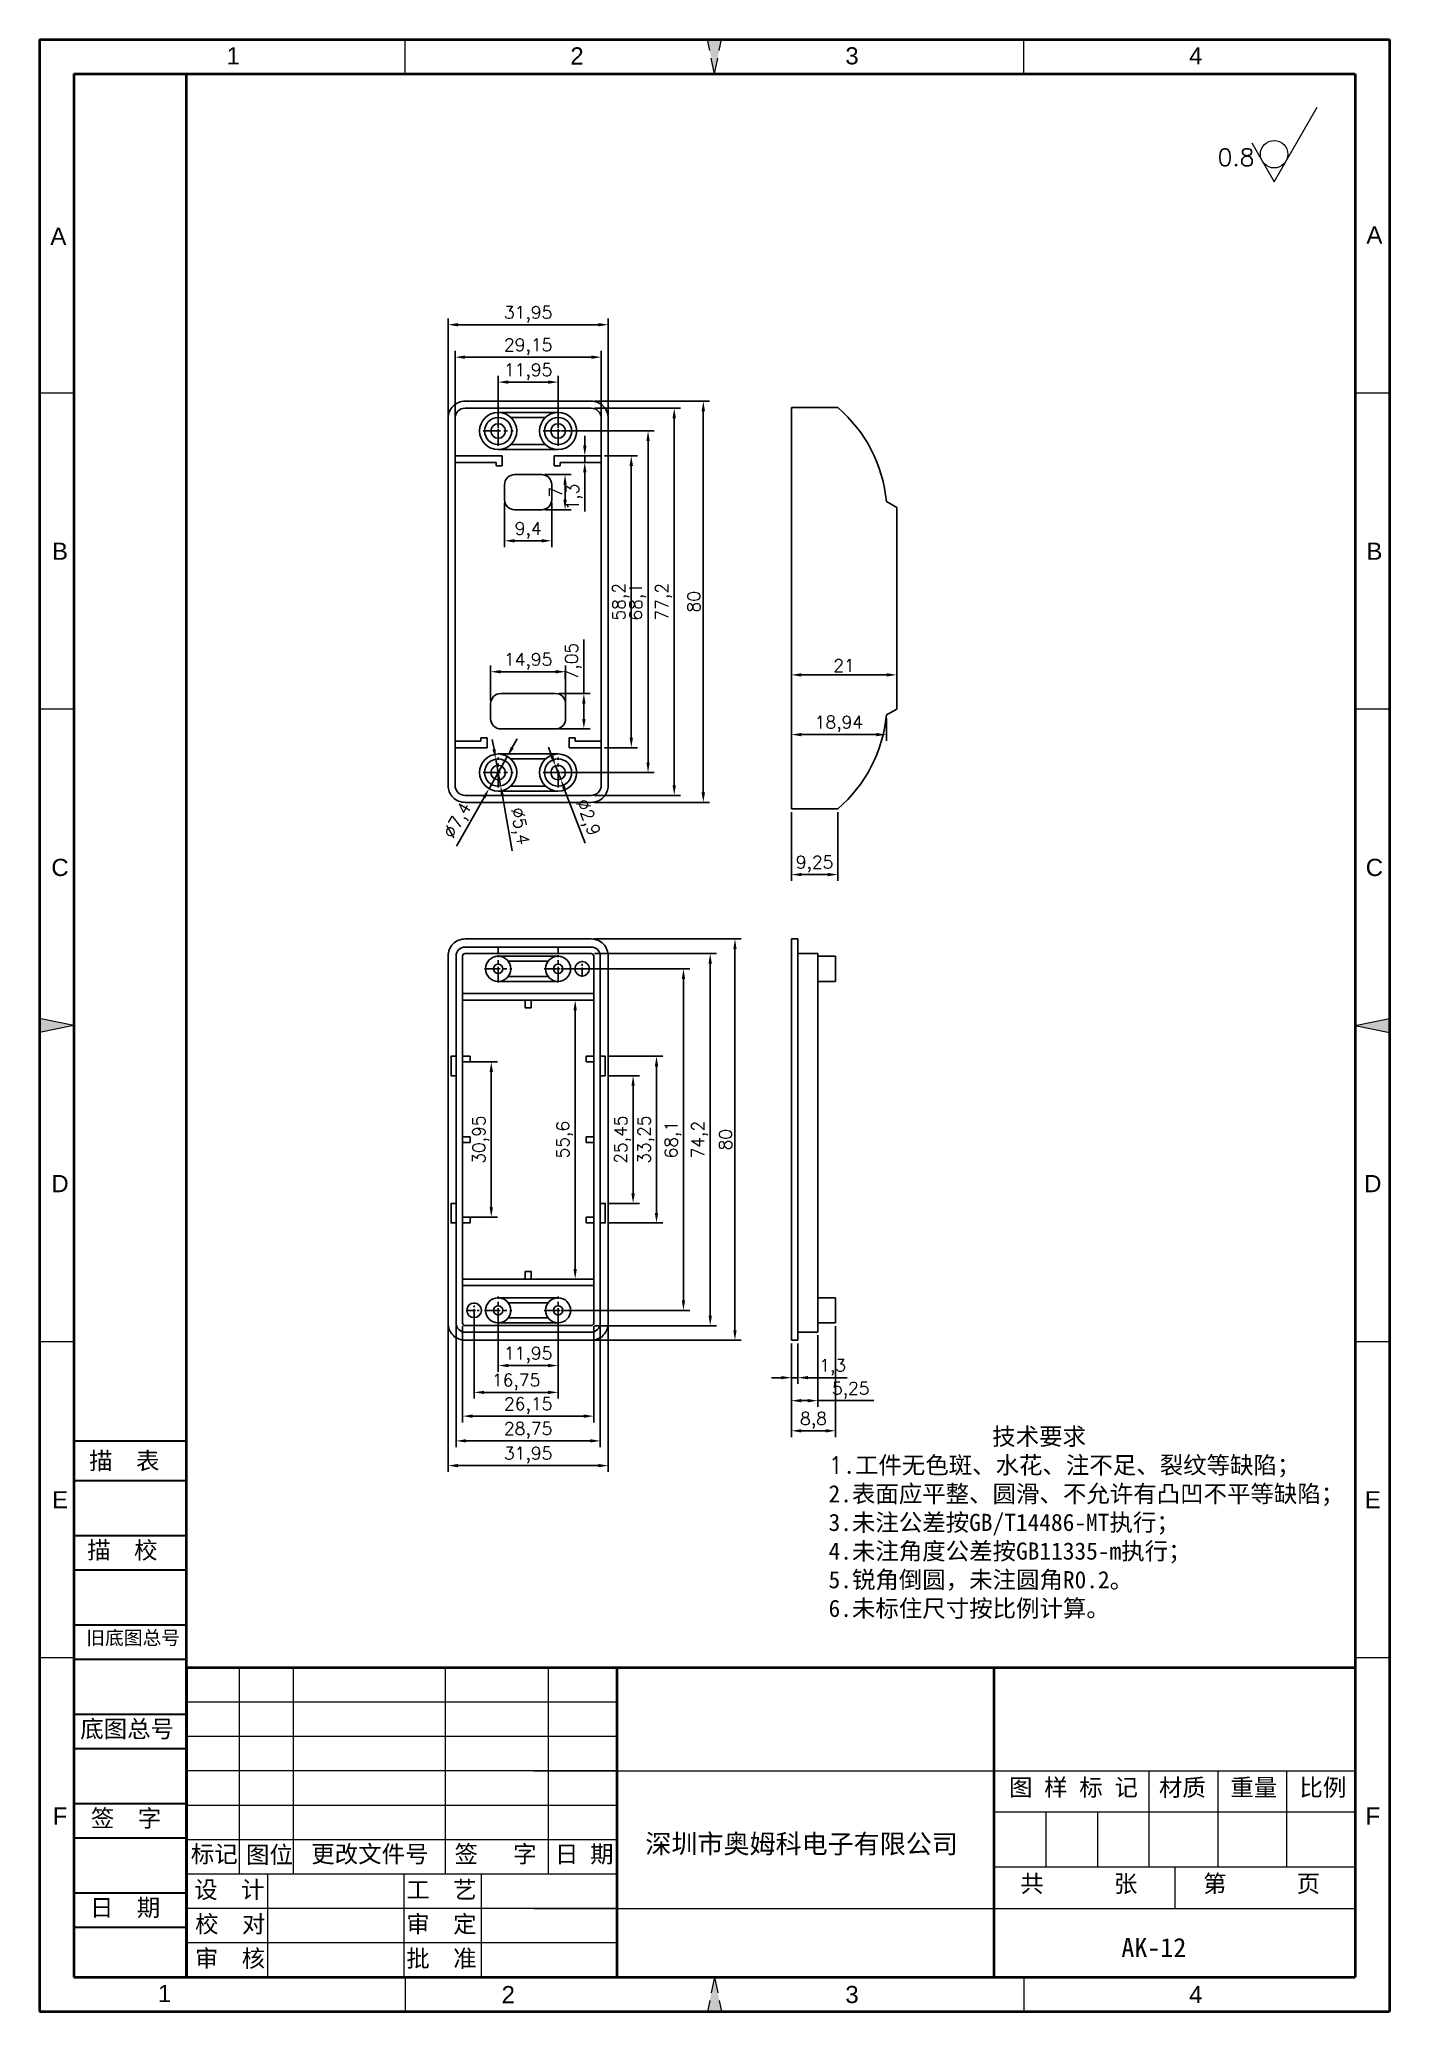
# Model space of a CAD drawing. Header units: millimetres. Extents: x 45060 to 45329, y -471 to -78.
import ezdxf
from ezdxf.enums import TextEntityAlignment as Align

# ---------------------------------------------------------------- set-up
doc = ezdxf.new("R2010")
doc.units = ezdxf.units.MM
for name, pattern in [('ACAD_ISO10W100', [18, 12, -3, 0, -3]), ('CENTER', [50.8, 31.75, -6.35, 6.35, -6.35]), ('HIDDEN2', [4.7625, 3.175, -1.5875])]:
    doc.linetypes.add(name, pattern=pattern)
for name, color, linetype, lineweight in [('dim', 82, 'Continuous', 9), ('图层1', 7, 'ACAD_ISO10W100', 15), ('图层2', 7, 'Continuous', 30), ('图层3', 7, 'Continuous', 15), ('图层4', 7, 'Continuous', 40), ('图层5', 7, 'HIDDEN2', 15), ('细实线', 3, 'Continuous', 18)]:
    doc.layers.add(name, color=color, linetype=linetype, lineweight=lineweight)
doc.layers.add('尺寸线', color=7, linetype='Continuous')
doc.styles.get("Standard").update_dxf_attribs({"font": 'txt', "bigfont": 'gbcbig.shx'})
doc.styles.add('样式 3', font='arial.ttf', dxfattribs={"height": 3.8})
doc.dimstyles.new('ISO-25', dxfattribs={"dimtxt": 2.5, "dimasz": 2.5, "dimexe": 1.25, "dimexo": 0.625, "dimtad": 1, "dimtxsty": 'Standard', "dimcen": 2.5, "dimadec": 0, "dimazin": 0, "dimtfac": 1, "dimtmove": 0, "dimatfit": 3, "dimfxl": 0, "dimarcsym": 0})

msp = doc.modelspace()

# ---------------------------------------------------------------- texts
at = {"layer": '图层1', "color": 0, "style": '样式 3'}
for s, p in [('B', (45064.188, -180.088)), ('B', (45326.248, -180.088)), ('C', (45064.188, -243.134)), ('C', (45326.248, -243.134)), ('D', (45064.188, -306.18)), ('D', (45325.926, -306.18)), ('E', (45064.188, -369.226)), ('E', (45325.926, -369.226)), ('F', (45064.188, -432.272)), ('F', (45325.926, -432.272))]:
    msp.add_text(s, height=3.426, dxfattribs=at).set_placement(p, align=Align.MIDDLE)
at = {"layer": '图层1', "color": 0, "attachment_point": 1}
for s, insert, char_height, width in [('{\\fSimSun|b0|i0|c134|p2;图 样 标 记}', (45253.403, -424.85), 3.42642, 42.50991), ('{\\fSimSun|b0|i0|c134|p2;材质 }', (45283.287, -424.865), 3.42642, 28.57673), ('{\\fSimSun|b0|i0|c134|p2;深圳市奥姆科电子有限公司}', (45180.885, -435.921), 3.80713, 71.9369), ('{\\fSimSun|b0|i0|c134|p2;标记}', (45090.275, -438.138), 3.42642, 9.59397), ('{\\fSimSun|b0|i0|c134|p2;图位}', (45101.278, -438.276), 3.42642, 9.59397), ('{\\fSimSun|b0|i0|c134|p2;更改文件号}', (45114.287, -438.138), 3.42642, 28.57673), ('{\\fSimSun|b0|i0|c134|p2;审  核}', (45091.081, -458.955), 3.42642, 27.78591), ('{\\fSimSun|b0|i0|c134|p2;批  准}', (45133.235, -458.955), 3.42642, 28.57673), ('{\\fSimSun|b0|i0|c134|p2;AK-12}', (45275.797, -456.596), 3.80713, 47.23323)]:
    msp.add_mtext(s, dxfattribs=dict(at, insert=insert, char_height=char_height, width=width))
at = {"layer": '图层2', "color": 0, "attachment_point": 1}
for s, insert, char_height, width in [('{\\fSimSun|b0|i0|c134|p2;描\\fSimSun|b0|i0|c0|p2;  \\fSimSun|b0|i0|c134|p2;表}', (45070.003, -359.741), 3.42638, 38.39488), ('{\\fSimSun|b0|i0|c134|p2;描\\fSimSun|b0|i0|c0|p2;  \\fSimSun|b0|i0|c134|p2;校}', (45069.613, -377.558), 3.42638, 38.39488), ('{\\fSimSun|b0|i0|c134|p2;旧底图总号}', (45069.42, -395.375), 2.74113, 38.39488), ('{\\fSimSun|b0|i0|c134|p2;底图总号}', (45068.231, -413.192), 3.42638, 38.39488), ('{\\fSimSun|b0|i0|c134|p2;重量 }', (45297.514, -424.865), 3.42642, 28.57673), ('{\\fSimSun|b0|i0|c134|p2;比例 }', (45311.299, -424.865), 3.42642, 28.57673), ('{\\fSimSun|b0|i0|c134|p2;签\\fSimSun|b0|i0|c0|p2;  \\fSimSun|b0|i0|c134|p2;字}', (45070.354, -431.009), 3.42638, 38.39488), ('{\\fSimSun|b0|i0|c134|p2;签   字}', (45142.86, -438.138), 3.42642, 28.57673), ('{\\fSimSun|b0|i0|c134|p2;日 期}', (45162.875, -438.138), 3.42642, 28.57673), ('{\\fSimSun|b0|i0|c134|p2;共      张}', (45255.661, -444.038), 3.42642, 37.91013), ('{\\fSimSun|b0|i0|c134|p2;第      页}', (45292.094, -444.038), 3.42642, 35.18807), ('{\\fSimSun|b0|i0|c134|p2;设  计}', (45090.948, -445.249), 3.42642, 26.56021), ('{\\fSimSun|b0|i0|c134|p2;工  艺}', (45133.235, -445.249), 3.42642, 28.57673), ('{\\fSimSun|b0|i0|c134|p2;日\\fSimSun|b0|i0|c0|p2;  \\fSimSun|b0|i0|c134|p2;期}', (45070.159, -448.827), 3.42638, 38.39488), ('{\\fSimSun|b0|i0|c134|p2;校  对}', (45091.113, -452.102), 3.42642, 24.84399), ('{\\fSimSun|b0|i0|c134|p2;审  定}', (45133.235, -452.102), 3.42642, 28.57673)]:
    msp.add_mtext(s, dxfattribs=dict(at, insert=insert, char_height=char_height, width=width))
at = {"layer": '图层3', "color": 0, "insert": (45217.416, -354.884), "char_height": 3.42642, "width": 162.28996, "attachment_point": 1}
msp.add_mtext('{\\fSimSun|b0|i0|c134|p54;              技术要求\\P}1{\\fSimSun|b0|i0|c134|p54;.工件无色斑、水花、注不足、裂纹等缺陷；\\P2.表面应平整、圆滑、不允许有凸凹不平等缺陷；\\P3.未注公差按GB/T14486-MT执行；\\P4.未注角度公差按GB11335-m执行；\\P5.锐角倒圆，未注圆角R0.2。}\\P{\\fSimSun|b0|i0|c134|p2;6.未标住尺寸按比例计算。}', dxfattribs=at)
at = {"layer": '图层5', "color": 0, "style": '样式 3'}
for s, p in [('1', (45098.738, -81.31)), ('2', (45167.266, -81.31)), ('3', (45222.089, -81.31)), ('4', (45290.617, -81.31)), ('A', (45063.855, -117.292)), ('A', (45326.248, -117.042)), ('1', (45085.032, -467.659)), ('2', (45153.56, -467.864)), ('3', (45222.089, -467.864)), ('4', (45290.617, -467.864))]:
    msp.add_text(s, height=3.426, dxfattribs=at).set_placement(p, align=Align.MIDDLE)
at = {"layer": '细实线', "color": 0, "insert": (45294.987, -99.843), "char_height": 3.4264, "width": 12.79235, "attachment_point": 1}
msp.add_mtext('0.8', dxfattribs=at)

# ---------------------------------------------------------------- blocks, each defined once
blk = doc.blocks.new('*D3633')
at = {"layer": 'Defpoints', "color": 0, "transparency": 16777216}
for p in [(45163.5, -156.12), (45181.43, -156.12), (45163.5, -224.22)]:
    blk.add_point(p, dxfattribs=at)
at = {"layer": 'dim', "color": 0, "lineweight": -2, "transparency": 16777216}
for p, q in [((45164.12, -156.12), (45182.68, -156.12)), ((45181.43, -222.22), (45181.43, -158.12)), ((45164.12, -224.22), (45182.68, -224.22))]:
    blk.add_line(p, q, dxfattribs=at)
at = {"layer": 'dim', "color": 0, "transparency": 16777216}
for points in [[(45181.1, -158.12), (45181.76, -158.12), (45181.43, -156.12)], [(45181.1, -222.22), (45181.76, -222.22), (45181.43, -224.22)]]:
    blk.add_solid(points, dxfattribs=at)
at = {"layer": 'dim', "color": 0, "transparency": 16777216, "insert": (45179.35, -190.17), "char_height": 2.5, "attachment_point": 5, "rotation": 90}
blk.add_mtext('68,1', dxfattribs=at)
blk = doc.blocks.new('*D3634')
at = {"layer": 'Defpoints', "color": 0, "transparency": 16777216}
for p in [(45170.1, -151.57), (45186.65, -151.57), (45170.1, -228.77)]:
    blk.add_point(p, dxfattribs=at)
at = {"layer": 'dim', "color": 0, "lineweight": -2, "transparency": 16777216}
for p, q in [((45170.72, -151.57), (45187.9, -151.57)), ((45186.65, -226.77), (45186.65, -153.57)), ((45170.72, -228.77), (45187.9, -228.77))]:
    blk.add_line(p, q, dxfattribs=at)
at = {"layer": 'dim', "color": 0, "transparency": 16777216}
for points in [[(45186.31, -153.57), (45186.98, -153.57), (45186.65, -151.57)], [(45186.31, -226.77), (45186.98, -226.77), (45186.65, -228.77)]]:
    blk.add_solid(points, dxfattribs=at)
at = {"layer": 'dim', "color": 0, "transparency": 16777216, "insert": (45184.56, -190.17), "char_height": 2.5, "attachment_point": 5, "rotation": 90}
blk.add_mtext('77,2', dxfattribs=at)
blk = doc.blocks.new('*D3635')
at = {"layer": 'Defpoints', "color": 0, "transparency": 16777216}
for p in [(45170.1, -150.17), (45170.1, -230.17), (45192.45, -230.17)]:
    blk.add_point(p, dxfattribs=at)
at = {"layer": 'dim', "color": 0, "lineweight": -2, "transparency": 16777216}
for p, q in [((45170.72, -150.17), (45193.7, -150.17)), ((45192.45, -152.17), (45192.45, -228.17)), ((45170.72, -230.17), (45193.7, -230.17))]:
    blk.add_line(p, q, dxfattribs=at)
at = {"layer": 'dim', "color": 0, "transparency": 16777216}
for points in [[(45192.11, -152.17), (45192.78, -152.17), (45192.45, -150.17)], [(45192.11, -228.17), (45192.78, -228.17), (45192.45, -230.17)]]:
    blk.add_solid(points, dxfattribs=at)
at = {"layer": 'dim', "color": 0, "transparency": 16777216, "insert": (45190.57, -190.17), "char_height": 2.5, "attachment_point": 5, "rotation": 90}
blk.add_mtext('80', dxfattribs=at)
blk = doc.blocks.new('*D3636')
at = {"layer": 'Defpoints', "color": 0, "transparency": 16777216}
for p in [(45151.55, -146.37), (45151.55, -156.12), (45163.5, -156.12)]:
    blk.add_point(p, dxfattribs=at)
at = {"layer": 'dim', "color": 0, "lineweight": -2, "transparency": 16777216}
for p, q in [((45151.55, -155.49), (45151.55, -145.12)), ((45163.5, -155.49), (45163.5, -145.12)), ((45161.5, -146.37), (45153.55, -146.37))]:
    blk.add_line(p, q, dxfattribs=at)
at = {"layer": 'dim', "color": 0, "transparency": 16777216}
for points in [[(45153.55, -146.04), (45153.55, -146.7), (45151.55, -146.37)], [(45161.5, -146.04), (45161.5, -146.7), (45163.5, -146.37)]]:
    blk.add_solid(points, dxfattribs=at)
at = {"layer": 'dim', "color": 0, "transparency": 16777216, "insert": (45157.52, -144.29), "char_height": 2.5, "attachment_point": 5}
blk.add_mtext('11,95', dxfattribs=at)
blk = doc.blocks.new('*D3637')
at = {"layer": 'Defpoints', "color": 0, "transparency": 16777216}
for p in [(45172.1, -141.4), (45142.95, -153.57), (45172.1, -153.57)]:
    blk.add_point(p, dxfattribs=at)
at = {"layer": 'dim', "color": 0, "lineweight": -2, "transparency": 16777216}
for p, q in [((45142.95, -152.94), (45142.95, -140.15)), ((45144.95, -141.4), (45170.1, -141.4)), ((45172.1, -152.94), (45172.1, -140.15))]:
    blk.add_line(p, q, dxfattribs=at)
at = {"layer": 'dim', "color": 0, "transparency": 16777216}
for points in [[(45144.95, -141.06), (45144.95, -141.73), (45142.95, -141.4)], [(45170.1, -141.06), (45170.1, -141.73), (45172.1, -141.4)]]:
    blk.add_solid(points, dxfattribs=at)
at = {"layer": 'dim', "color": 0, "transparency": 16777216, "insert": (45157.52, -139.31), "char_height": 2.5, "attachment_point": 5}
blk.add_mtext('29,15', dxfattribs=at)
blk = doc.blocks.new('*D3638')
at = {"layer": 'Defpoints', "color": 0, "transparency": 16777216}
for p in [(45173.5, -134.93), (45141.55, -153.57), (45173.5, -153.57)]:
    blk.add_point(p, dxfattribs=at)
at = {"layer": 'dim', "color": 0, "lineweight": -2, "transparency": 16777216}
for p, q in [((45141.55, -152.94), (45141.55, -133.68)), ((45173.5, -152.94), (45173.5, -133.68)), ((45143.55, -134.93), (45171.5, -134.93))]:
    blk.add_line(p, q, dxfattribs=at)
at = {"layer": 'dim', "color": 0, "transparency": 16777216}
for points in [[(45143.55, -134.6), (45143.55, -135.26), (45141.55, -134.93)], [(45171.5, -134.6), (45171.5, -135.26), (45173.5, -134.93)]]:
    blk.add_solid(points, dxfattribs=at)
at = {"layer": 'dim', "color": 0, "transparency": 16777216, "insert": (45157.52, -132.85), "char_height": 2.5, "attachment_point": 5}
blk.add_mtext('31,95', dxfattribs=at)
blk = doc.blocks.new('*D3639')
at = {"layer": 'Defpoints', "color": 0, "transparency": 16777216}
for p in [(45172.1, -161.07), (45172.1, -219.27), (45178.08, -219.27)]:
    blk.add_point(p, dxfattribs=at)
at = {"layer": 'dim', "color": 0, "lineweight": -2, "transparency": 16777216}
for p, q in [((45172.72, -161.07), (45179.33, -161.07)), ((45178.08, -163.07), (45178.08, -217.27)), ((45172.72, -219.27), (45179.33, -219.27))]:
    blk.add_line(p, q, dxfattribs=at)
at = {"layer": 'dim', "color": 0, "transparency": 16777216}
for points in [[(45177.75, -163.07), (45178.42, -163.07), (45178.08, -161.07)], [(45177.75, -217.27), (45178.42, -217.27), (45178.08, -219.27)]]:
    blk.add_solid(points, dxfattribs=at)
at = {"layer": 'dim', "color": 0, "transparency": 16777216, "insert": (45176, -190.17), "char_height": 2.5, "attachment_point": 5, "rotation": 90}
blk.add_mtext('58,2', dxfattribs=at)
blk = doc.blocks.new('*D3640')
at = {"layer": 'Defpoints', "color": 0, "transparency": 16777216}
for p in [(45163.92, -161.07), (45168.82, -161.07), (45163.92, -162.37)]:
    blk.add_point(p, dxfattribs=at)
at = {"layer": 'dim', "color": 0, "lineweight": -2, "transparency": 16777216}
for p, q in [((45168.82, -159.07), (45168.82, -157.07)), ((45164.55, -161.07), (45170.07, -161.07)), ((45168.82, -161.07), (45168.82, -162.37)), ((45164.55, -162.37), (45170.07, -162.37)), ((45168.82, -164.37), (45168.82, -172.2))]:
    blk.add_line(p, q, dxfattribs=at)
at = {"layer": 'dim', "color": 0, "transparency": 16777216}
for points in [[(45168.48, -159.07), (45169.15, -159.07), (45168.82, -161.07)], [(45168.48, -164.37), (45169.15, -164.37), (45168.82, -162.37)]]:
    blk.add_solid(points, dxfattribs=at)
at = {"layer": 'dim', "color": 0, "transparency": 16777216, "insert": (45166.73, -169.29), "char_height": 2.5, "attachment_point": 5, "rotation": 90}
blk.add_mtext('1,3', dxfattribs=at)
blk = doc.blocks.new('*D3641')
at = {"layer": 'Defpoints', "color": 0, "transparency": 16777216}
for p in [(45152.82, -169.82), (45162.22, -169.82), (45152.82, -178.01)]:
    blk.add_point(p, dxfattribs=at)
at = {"layer": 'dim', "color": 0, "lineweight": -2, "transparency": 16777216}
for p, q in [((45152.82, -170.44), (45152.82, -179.26)), ((45162.22, -170.44), (45162.22, -179.26)), ((45160.22, -178.01), (45154.82, -178.01))]:
    blk.add_line(p, q, dxfattribs=at)
at = {"layer": 'dim', "color": 0, "transparency": 16777216}
for points in [[(45154.82, -177.68), (45154.82, -178.35), (45152.82, -178.01)], [(45160.22, -177.68), (45160.22, -178.35), (45162.22, -178.01)]]:
    blk.add_solid(points, dxfattribs=at)
at = {"layer": 'dim', "color": 0, "transparency": 16777216, "insert": (45157.52, -175.93), "char_height": 2.5, "attachment_point": 5}
blk.add_mtext('9,4', dxfattribs=at)
blk = doc.blocks.new('*D3642')
at = {"layer": 'Defpoints', "color": 0, "transparency": 16777216}
for p in [(45160.22, -164.82), (45164.88, -164.82), (45160.22, -171.82)]:
    blk.add_point(p, dxfattribs=at)
at = {"layer": 'dim', "color": 0, "lineweight": -2, "transparency": 16777216}
for p, q in [((45160.85, -164.82), (45166.13, -164.82)), ((45164.88, -169.82), (45164.88, -166.82)), ((45160.85, -171.82), (45166.13, -171.82))]:
    blk.add_line(p, q, dxfattribs=at)
at = {"layer": 'dim', "color": 0, "transparency": 16777216}
for points in [[(45164.55, -166.82), (45165.21, -166.82), (45164.88, -164.82)], [(45164.55, -169.82), (45165.21, -169.82), (45164.88, -171.82)]]:
    blk.add_solid(points, dxfattribs=at)
at = {"layer": 'dim', "color": 0, "transparency": 16777216, "insert": (45163, -168.32), "char_height": 2.5, "attachment_point": 5, "rotation": 90}
blk.add_mtext('7', dxfattribs=at)
blk = doc.blocks.new('*D3643')
at = {"layer": 'Defpoints', "color": 0, "transparency": 16777216}
for p in [(45150.05, -204.12), (45150.05, -210.46), (45165, -210.46)]:
    blk.add_point(p, dxfattribs=at)
at = {"layer": 'dim', "color": 0, "lineweight": -2, "transparency": 16777216}
for p, q in [((45150.05, -209.84), (45150.05, -202.87)), ((45163, -204.12), (45152.05, -204.12)), ((45165, -209.84), (45165, -202.87))]:
    blk.add_line(p, q, dxfattribs=at)
at = {"layer": 'dim', "color": 0, "transparency": 16777216}
for points in [[(45152.05, -203.79), (45152.05, -204.46), (45150.05, -204.12)], [(45163, -203.79), (45163, -204.46), (45165, -204.12)]]:
    blk.add_solid(points, dxfattribs=at)
at = {"layer": 'dim', "color": 0, "transparency": 16777216, "insert": (45157.52, -202.04), "char_height": 2.5, "attachment_point": 5}
blk.add_mtext('14,95', dxfattribs=at)
blk = doc.blocks.new('*D3644')
at = {"layer": 'Defpoints', "color": 0, "transparency": 16777216}
for p in [(45163, -208.47), (45168.63, -208.47), (45163, -215.52)]:
    blk.add_point(p, dxfattribs=at)
at = {"layer": 'dim', "color": 0, "lineweight": -2, "transparency": 16777216}
for p, q in [((45168.63, -208.47), (45168.63, -197.72)), ((45163.62, -208.47), (45169.88, -208.47)), ((45168.63, -213.52), (45168.63, -210.47)), ((45163.62, -215.52), (45169.88, -215.52))]:
    blk.add_line(p, q, dxfattribs=at)
at = {"layer": 'dim', "color": 0, "transparency": 16777216}
for points in [[(45168.3, -210.47), (45168.97, -210.47), (45168.63, -208.47)], [(45168.3, -213.52), (45168.97, -213.52), (45168.63, -215.52)]]:
    blk.add_solid(points, dxfattribs=at)
at = {"layer": 'dim', "color": 0, "transparency": 16777216, "insert": (45166.55, -202.09), "char_height": 2.5, "attachment_point": 5, "rotation": 90}
blk.add_mtext('7,05', dxfattribs=at)
blk = doc.blocks.new('*D3645')
at = {"layer": 'Defpoints', "color": 0, "transparency": 16777216}
for p in [(45153.37, -221), (45149.72, -227.44)]:
    blk.add_point(p, dxfattribs=at)
at = {"layer": 'dim', "color": 0, "lineweight": -2, "transparency": 16777216}
for p, q in [((45154.36, -219.26), (45155.34, -217.52)), ((45153.37, -221), (45149.72, -227.44)), ((45143.23, -238.89), (45148.74, -229.18))]:
    blk.add_line(p, q, dxfattribs=at)
at = {"layer": 'dim', "color": 0, "transparency": 16777216}
for points in [[(45154.07, -219.1), (45154.65, -219.43), (45153.37, -221)], [(45148.45, -229.01), (45149.03, -229.34), (45149.72, -227.44)]]:
    blk.add_solid(points, dxfattribs=at)
at = {"layer": 'dim', "color": 0, "transparency": 16777216, "insert": (45143.68, -233.88), "char_height": 2.5, "attachment_point": 5, "rotation": 60.4574}
blk.add_mtext('∅7,4', dxfattribs=at)
blk = doc.blocks.new('*D3646')
at = {"layer": 'Defpoints', "color": 0, "transparency": 16777216}
for p in [(45151.07, -221.56), (45152.03, -226.88)]:
    blk.add_point(p, dxfattribs=at)
at = {"layer": 'dim', "color": 0, "lineweight": -2, "transparency": 16777216}
for p, q in [((45150.72, -219.59), (45150.36, -217.63)), ((45151.07, -221.56), (45152.03, -226.88)), ((45154.36, -239.84), (45152.38, -228.85))]:
    blk.add_line(p, q, dxfattribs=at)
at = {"layer": 'dim', "color": 0, "transparency": 16777216}
for points in [[(45151.04, -219.54), (45150.39, -219.65), (45151.07, -221.56)], [(45152.71, -228.79), (45152.05, -228.9), (45152.03, -226.88)]]:
    blk.add_solid(points, dxfattribs=at)
at = {"layer": 'dim', "color": 0, "transparency": 16777216, "insert": (45155.6, -234.96), "char_height": 2.5, "attachment_point": 5, "rotation": 280.1964}
blk.add_mtext('∅5,4', dxfattribs=at)
blk = doc.blocks.new('*D3647')
at = {"layer": 'Defpoints', "color": 0, "transparency": 16777216}
for p in [(45162.98, -222.87), (45164.02, -225.57)]:
    blk.add_point(p, dxfattribs=at)
at = {"layer": 'dim', "color": 0, "lineweight": -2, "transparency": 16777216}
for p, q in [((45162.26, -221), (45161.55, -219.13)), ((45162.98, -222.87), (45164.02, -225.57)), ((45168.89, -238.3), (45164.73, -227.44))]:
    blk.add_line(p, q, dxfattribs=at)
at = {"layer": 'dim', "color": 0, "transparency": 16777216}
for points in [[(45162.57, -220.88), (45161.95, -221.12), (45162.98, -222.87)], [(45165.04, -227.32), (45164.42, -227.56), (45164.02, -225.57)]]:
    blk.add_solid(points, dxfattribs=at)
at = {"layer": 'dim', "color": 0, "transparency": 16777216, "insert": (45169.2, -233.27), "char_height": 2.5, "attachment_point": 5, "rotation": 290.9689}
blk.add_mtext('∅2,9', dxfattribs=at)
blk = doc.blocks.new('*D3648')
at = {"layer": 'Defpoints', "color": 0, "transparency": 16777216}
for p in [(45210.01, -204.75), (45210.01, -211.57), (45231.01, -211.57)]:
    blk.add_point(p, dxfattribs=at)
at = {"layer": 'dim', "color": 0, "lineweight": -2, "transparency": 16777216}
for p, q in [((45210.01, -210.94), (45210.01, -203.5)), ((45231.01, -210.94), (45231.01, -203.5)), ((45229.01, -204.75), (45212.01, -204.75))]:
    blk.add_line(p, q, dxfattribs=at)
at = {"layer": 'dim', "color": 0, "transparency": 16777216}
for points in [[(45212.01, -204.41), (45212.01, -205.08), (45210.01, -204.75)], [(45229.01, -204.41), (45229.01, -205.08), (45231.01, -204.75)]]:
    blk.add_solid(points, dxfattribs=at)
at = {"layer": 'dim', "color": 0, "transparency": 16777216, "insert": (45220.51, -202.87), "char_height": 2.5, "attachment_point": 5}
blk.add_mtext('21', dxfattribs=at)
blk = doc.blocks.new('*D3649')
at = {"layer": 'Defpoints', "color": 0, "transparency": 16777216}
for p in [(45210.01, -231.47), (45219.26, -231.47), (45210.01, -244.57)]:
    blk.add_point(p, dxfattribs=at)
at = {"layer": 'dim', "color": 0, "lineweight": -2, "transparency": 16777216}
for p, q in [((45210.01, -232.09), (45210.01, -245.82)), ((45219.26, -232.09), (45219.26, -245.82)), ((45217.26, -244.57), (45212.01, -244.57))]:
    blk.add_line(p, q, dxfattribs=at)
at = {"layer": 'dim', "color": 0, "transparency": 16777216}
for points in [[(45212.01, -244.23), (45212.01, -244.9), (45210.01, -244.57)], [(45217.26, -244.23), (45217.26, -244.9), (45219.26, -244.57)]]:
    blk.add_solid(points, dxfattribs=at)
at = {"layer": 'dim', "color": 0, "transparency": 16777216, "insert": (45214.63, -242.48), "char_height": 2.5, "attachment_point": 5}
blk.add_mtext('9,25', dxfattribs=at)
blk = doc.blocks.new('*D3650')
at = {"layer": 'Defpoints', "color": 0, "transparency": 16777216}
for p in [(45210.01, -212.72), (45228.95, -212.72), (45210.01, -216.66)]:
    blk.add_point(p, dxfattribs=at)
at = {"layer": 'dim', "color": 0, "lineweight": -2, "transparency": 16777216}
for p, q in [((45210.01, -213.35), (45210.01, -217.91)), ((45228.95, -213.35), (45228.95, -217.91)), ((45226.95, -216.66), (45212.01, -216.66))]:
    blk.add_line(p, q, dxfattribs=at)
at = {"layer": 'dim', "color": 0, "transparency": 16777216}
for points in [[(45212.01, -216.32), (45212.01, -216.99), (45210.01, -216.66)], [(45226.95, -216.32), (45226.95, -216.99), (45228.95, -216.66)]]:
    blk.add_solid(points, dxfattribs=at)
at = {"layer": 'dim', "color": 0, "transparency": 16777216, "insert": (45219.48, -214.57), "char_height": 2.5, "attachment_point": 5}
blk.add_mtext('18,94', dxfattribs=at)
blk = doc.blocks.new('*D3651')
at = {"layer": 'Defpoints', "color": 0, "transparency": 16777216}
for p in [(45210.01, -337.41), (45211.31, -337.41), (45211.31, -344.88)]:
    blk.add_point(p, dxfattribs=at)
at = {"layer": 'dim', "color": 0, "lineweight": -2, "transparency": 16777216}
for p, q in [((45210.01, -338.03), (45210.01, -346.13)), ((45211.31, -338.03), (45211.31, -346.13)), ((45208.01, -344.88), (45206.01, -344.88)), ((45210.01, -344.88), (45211.31, -344.88)), ((45213.31, -344.88), (45221.14, -344.88))]:
    blk.add_line(p, q, dxfattribs=at)
at = {"layer": 'dim', "color": 0, "transparency": 16777216}
for points in [[(45208.01, -344.54), (45208.01, -345.21), (45210.01, -344.88)], [(45213.31, -344.54), (45213.31, -345.21), (45211.31, -344.88)]]:
    blk.add_solid(points, dxfattribs=at)
at = {"layer": 'dim', "color": 0, "transparency": 16777216, "insert": (45218.22, -342.79), "char_height": 2.5, "attachment_point": 5}
blk.add_mtext('1,3', dxfattribs=at)
blk = doc.blocks.new('*D3652')
at = {"layer": 'Defpoints', "color": 0, "transparency": 16777216}
for p in [(45210.01, -337.41), (45215.26, -335.81), (45215.26, -349.46)]:
    blk.add_point(p, dxfattribs=at)
at = {"layer": 'dim', "color": 0, "lineweight": -2, "transparency": 16777216}
for p, q in [((45210.01, -338.03), (45210.01, -350.71)), ((45215.26, -336.43), (45215.26, -350.71)), ((45212.01, -349.46), (45213.26, -349.46)), ((45215.26, -349.46), (45226.42, -349.46))]:
    blk.add_line(p, q, dxfattribs=at)
at = {"layer": 'dim', "color": 0, "transparency": 16777216}
for points in [[(45212.01, -349.13), (45212.01, -349.8), (45210.01, -349.46)], [(45213.26, -349.13), (45213.26, -349.8), (45215.26, -349.46)]]:
    blk.add_solid(points, dxfattribs=at)
at = {"layer": 'dim', "color": 0, "transparency": 16777216, "insert": (45221.84, -347.38), "char_height": 2.5, "attachment_point": 5}
blk.add_mtext('5,25', dxfattribs=at)
blk = doc.blocks.new('*D3653')
at = {"layer": 'Defpoints', "color": 0, "transparency": 16777216}
for p in [(45218.81, -333.96), (45210.01, -337.41), (45218.81, -355.47)]:
    blk.add_point(p, dxfattribs=at)
at = {"layer": 'dim', "color": 0, "lineweight": -2, "transparency": 16777216}
for p, q in [((45210.01, -338.03), (45210.01, -356.72)), ((45218.81, -334.58), (45218.81, -356.72)), ((45212.01, -355.47), (45216.81, -355.47))]:
    blk.add_line(p, q, dxfattribs=at)
at = {"layer": 'dim', "color": 0, "transparency": 16777216}
for points in [[(45212.01, -355.14), (45212.01, -355.81), (45210.01, -355.47)], [(45216.81, -355.14), (45216.81, -355.81), (45218.81, -355.47)]]:
    blk.add_solid(points, dxfattribs=at)
at = {"layer": 'dim', "color": 0, "transparency": 16777216, "insert": (45214.41, -353.39), "char_height": 2.5, "attachment_point": 5}
blk.add_mtext('8,8', dxfattribs=at)
blk = doc.blocks.new('*D3654')
at = {"layer": 'Defpoints', "color": 0, "transparency": 16777216}
for p in [(45163.5, -263.36), (45188.49, -263.36), (45163.5, -331.46)]:
    blk.add_point(p, dxfattribs=at)
at = {"layer": 'dim', "color": 0, "lineweight": -2, "transparency": 16777216}
for p, q in [((45164.12, -263.36), (45189.74, -263.36)), ((45188.49, -329.46), (45188.49, -265.36)), ((45164.12, -331.46), (45189.74, -331.46))]:
    blk.add_line(p, q, dxfattribs=at)
at = {"layer": 'dim', "color": 0, "transparency": 16777216}
for points in [[(45188.16, -265.36), (45188.82, -265.36), (45188.49, -263.36)], [(45188.16, -329.46), (45188.82, -329.46), (45188.49, -331.46)]]:
    blk.add_solid(points, dxfattribs=at)
at = {"layer": 'dim', "color": 0, "transparency": 16777216, "insert": (45186.41, -297.41), "char_height": 2.5, "attachment_point": 5, "rotation": 90}
blk.add_mtext('68,1', dxfattribs=at)
blk = doc.blocks.new('*D3655')
at = {"layer": 'Defpoints', "color": 0, "transparency": 16777216}
for p in [(45172.9, -284.68), (45178.45, -284.68), (45172.9, -310.13)]:
    blk.add_point(p, dxfattribs=at)
at = {"layer": 'dim', "color": 0, "lineweight": -2, "transparency": 16777216}
for p, q in [((45173.52, -284.68), (45179.7, -284.68)), ((45178.45, -308.13), (45178.45, -286.68)), ((45173.52, -310.13), (45179.7, -310.13))]:
    blk.add_line(p, q, dxfattribs=at)
at = {"layer": 'dim', "color": 0, "transparency": 16777216}
for points in [[(45178.11, -286.68), (45178.78, -286.68), (45178.45, -284.68)], [(45178.11, -308.13), (45178.78, -308.13), (45178.45, -310.13)]]:
    blk.add_solid(points, dxfattribs=at)
at = {"layer": 'dim', "color": 0, "transparency": 16777216, "insert": (45176.36, -297.41), "char_height": 2.5, "attachment_point": 5, "rotation": 90}
blk.add_mtext('25,45', dxfattribs=at)
blk = doc.blocks.new('*D3656')
at = {"layer": 'Defpoints', "color": 0, "transparency": 16777216}
for p in [(45172.9, -280.78), (45183.12, -280.78), (45172.9, -314.03)]:
    blk.add_point(p, dxfattribs=at)
at = {"layer": 'dim', "color": 0, "lineweight": -2, "transparency": 16777216}
for p, q in [((45173.52, -280.78), (45184.37, -280.78)), ((45183.12, -312.03), (45183.12, -282.78)), ((45173.52, -314.03), (45184.37, -314.03))]:
    blk.add_line(p, q, dxfattribs=at)
at = {"layer": 'dim', "color": 0, "transparency": 16777216}
for points in [[(45182.78, -282.78), (45183.45, -282.78), (45183.12, -280.78)], [(45182.78, -312.03), (45183.45, -312.03), (45183.12, -314.03)]]:
    blk.add_solid(points, dxfattribs=at)
at = {"layer": 'dim', "color": 0, "transparency": 16777216, "insert": (45181.03, -297.41), "char_height": 2.5, "attachment_point": 5, "rotation": 90}
blk.add_mtext('33,25', dxfattribs=at)
blk = doc.blocks.new('*D3657')
at = {"layer": 'Defpoints', "color": 0, "transparency": 16777216}
for p in [(45170.1, -260.31), (45193.82, -260.31), (45170.1, -334.51)]:
    blk.add_point(p, dxfattribs=at)
at = {"layer": 'dim', "color": 0, "lineweight": -2, "transparency": 16777216}
for p, q in [((45170.72, -260.31), (45195.07, -260.31)), ((45193.82, -332.51), (45193.82, -262.31)), ((45170.72, -334.51), (45195.07, -334.51))]:
    blk.add_line(p, q, dxfattribs=at)
at = {"layer": 'dim', "color": 0, "transparency": 16777216}
for points in [[(45193.49, -262.31), (45194.16, -262.31), (45193.82, -260.31)], [(45193.49, -332.51), (45194.16, -332.51), (45193.82, -334.51)]]:
    blk.add_solid(points, dxfattribs=at)
at = {"layer": 'dim', "color": 0, "transparency": 16777216, "insert": (45191.74, -297.41), "char_height": 2.5, "attachment_point": 5, "rotation": 90}
blk.add_mtext('74,2', dxfattribs=at)
blk = doc.blocks.new('*D3658')
at = {"layer": 'Defpoints', "color": 0, "transparency": 16777216}
for p in [(45170.1, -257.41), (45170.1, -337.41), (45198.76, -337.41)]:
    blk.add_point(p, dxfattribs=at)
at = {"layer": 'dim', "color": 0, "lineweight": -2, "transparency": 16777216}
for p, q in [((45170.72, -257.41), (45200.01, -257.41)), ((45198.76, -259.41), (45198.76, -335.41)), ((45170.72, -337.41), (45200.01, -337.41))]:
    blk.add_line(p, q, dxfattribs=at)
at = {"layer": 'dim', "color": 0, "transparency": 16777216}
for points in [[(45198.43, -259.41), (45199.09, -259.41), (45198.76, -257.41)], [(45198.43, -335.41), (45199.09, -335.41), (45198.76, -337.41)]]:
    blk.add_solid(points, dxfattribs=at)
at = {"layer": 'dim', "color": 0, "transparency": 16777216, "insert": (45196.88, -297.41), "char_height": 2.5, "attachment_point": 5, "rotation": 90}
blk.add_mtext('80', dxfattribs=at)
blk = doc.blocks.new('*D3659')
at = {"layer": 'Defpoints', "color": 0, "transparency": 16777216}
for p in [(45170.6, -269.61), (45166.9, -325.21), (45170.6, -325.21)]:
    blk.add_point(p, dxfattribs=at)
at = {"layer": 'dim', "color": 0, "lineweight": -2, "transparency": 16777216}
for p, q in [((45169.97, -269.61), (45165.65, -269.61)), ((45166.9, -271.61), (45166.9, -323.21)), ((45169.97, -325.21), (45165.65, -325.21))]:
    blk.add_line(p, q, dxfattribs=at)
at = {"layer": 'dim', "color": 0, "transparency": 16777216}
for points in [[(45166.57, -271.61), (45167.23, -271.61), (45166.9, -269.61)], [(45166.57, -323.21), (45167.23, -323.21), (45166.9, -325.21)]]:
    blk.add_solid(points, dxfattribs=at)
at = {"layer": 'dim', "color": 0, "transparency": 16777216, "insert": (45164.82, -297.41), "char_height": 2.5, "attachment_point": 5, "rotation": 90}
blk.add_mtext('55,6', dxfattribs=at)
blk = doc.blocks.new('*D3660')
at = {"layer": 'Defpoints', "color": 0, "transparency": 16777216}
for p in [(45145.2, -281.93), (45145.2, -312.88), (45150.17, -312.88)]:
    blk.add_point(p, dxfattribs=at)
at = {"layer": 'dim', "color": 0, "lineweight": -2, "transparency": 16777216}
for p, q in [((45145.82, -281.93), (45151.42, -281.93)), ((45150.17, -283.93), (45150.17, -310.88)), ((45145.82, -312.88), (45151.42, -312.88))]:
    blk.add_line(p, q, dxfattribs=at)
at = {"layer": 'dim', "color": 0, "transparency": 16777216}
for points in [[(45149.84, -283.93), (45150.51, -283.93), (45150.17, -281.93)], [(45149.84, -310.88), (45150.51, -310.88), (45150.17, -312.88)]]:
    blk.add_solid(points, dxfattribs=at)
at = {"layer": 'dim', "color": 0, "transparency": 16777216, "insert": (45148.09, -297.41), "char_height": 2.5, "attachment_point": 5, "rotation": 90}
blk.add_mtext('30,95', dxfattribs=at)
blk = doc.blocks.new('*D3661')
at = {"layer": 'Defpoints', "color": 0, "transparency": 16777216}
for p in [(45151.55, -331.46), (45163.5, -331.46), (45151.55, -342.46)]:
    blk.add_point(p, dxfattribs=at)
at = {"layer": 'dim', "color": 0, "lineweight": -2, "transparency": 16777216}
for p, q in [((45151.55, -332.08), (45151.55, -343.71)), ((45163.5, -332.08), (45163.5, -343.71)), ((45161.5, -342.46), (45153.55, -342.46))]:
    blk.add_line(p, q, dxfattribs=at)
at = {"layer": 'dim', "color": 0, "transparency": 16777216}
for points in [[(45153.55, -342.13), (45153.55, -342.79), (45151.55, -342.46)], [(45161.5, -342.13), (45161.5, -342.79), (45163.5, -342.46)]]:
    blk.add_solid(points, dxfattribs=at)
at = {"layer": 'dim', "color": 0, "transparency": 16777216, "insert": (45157.52, -340.38), "char_height": 2.5, "attachment_point": 5}
blk.add_mtext('11,95', dxfattribs=at)
blk = doc.blocks.new('*D3662')
at = {"layer": 'Defpoints', "color": 0, "transparency": 16777216}
for p in [(45146.75, -331.46), (45163.5, -331.46), (45146.75, -347.81)]:
    blk.add_point(p, dxfattribs=at)
at = {"layer": 'dim', "color": 0, "lineweight": -2, "transparency": 16777216}
for p, q in [((45146.75, -332.08), (45146.75, -349.06)), ((45163.5, -332.08), (45163.5, -349.06)), ((45161.5, -347.81), (45148.75, -347.81))]:
    blk.add_line(p, q, dxfattribs=at)
at = {"layer": 'dim', "color": 0, "transparency": 16777216}
for points in [[(45148.75, -347.48), (45148.75, -348.14), (45146.75, -347.81)], [(45161.5, -347.48), (45161.5, -348.14), (45163.5, -347.81)]]:
    blk.add_solid(points, dxfattribs=at)
at = {"layer": 'dim', "color": 0, "transparency": 16777216, "insert": (45155.12, -345.73), "char_height": 2.5, "attachment_point": 5}
blk.add_mtext('16,75', dxfattribs=at)
blk = doc.blocks.new('*D3663')
at = {"layer": 'Defpoints', "color": 0, "transparency": 16777216}
for p in [(45144.45, -334.01), (45170.6, -334.01), (45170.6, -352.54)]:
    blk.add_point(p, dxfattribs=at)
at = {"layer": 'dim', "color": 0, "lineweight": -2, "transparency": 16777216}
for p, q in [((45144.45, -334.63), (45144.45, -353.79)), ((45170.6, -334.63), (45170.6, -353.79)), ((45146.45, -352.54), (45168.6, -352.54))]:
    blk.add_line(p, q, dxfattribs=at)
at = {"layer": 'dim', "color": 0, "transparency": 16777216}
for points in [[(45146.45, -352.21), (45146.45, -352.88), (45144.45, -352.54)], [(45168.6, -352.21), (45168.6, -352.88), (45170.6, -352.54)]]:
    blk.add_solid(points, dxfattribs=at)
at = {"layer": 'dim', "color": 0, "transparency": 16777216, "insert": (45157.52, -350.46), "char_height": 2.5, "attachment_point": 5}
blk.add_mtext('26,15', dxfattribs=at)
blk = doc.blocks.new('*D3664')
at = {"layer": 'Defpoints', "color": 0, "transparency": 16777216}
for p in [(45143.15, -334.01), (45171.9, -334.01), (45171.9, -357.48)]:
    blk.add_point(p, dxfattribs=at)
at = {"layer": 'dim', "color": 0, "lineweight": -2, "transparency": 16777216}
for p, q in [((45143.15, -334.63), (45143.15, -358.73)), ((45171.9, -334.63), (45171.9, -358.73)), ((45145.15, -357.48), (45169.9, -357.48))]:
    blk.add_line(p, q, dxfattribs=at)
at = {"layer": 'dim', "color": 0, "transparency": 16777216}
for points in [[(45145.15, -357.14), (45145.15, -357.81), (45143.15, -357.48)], [(45169.9, -357.14), (45169.9, -357.81), (45171.9, -357.48)]]:
    blk.add_solid(points, dxfattribs=at)
at = {"layer": 'dim', "color": 0, "transparency": 16777216, "insert": (45157.52, -355.39), "char_height": 2.5, "attachment_point": 5}
blk.add_mtext('28,75', dxfattribs=at)
blk = doc.blocks.new('*D3665')
at = {"layer": 'Defpoints', "color": 0, "transparency": 16777216}
for p in [(45141.55, -334.01), (45173.5, -334.01), (45173.5, -362.41)]:
    blk.add_point(p, dxfattribs=at)
at = {"layer": 'dim', "color": 0, "lineweight": -2, "transparency": 16777216}
for p, q in [((45141.55, -334.63), (45141.55, -363.66)), ((45173.5, -334.63), (45173.5, -363.66)), ((45143.55, -362.41), (45171.5, -362.41))]:
    blk.add_line(p, q, dxfattribs=at)
at = {"layer": 'dim', "color": 0, "transparency": 16777216}
for points in [[(45143.55, -362.07), (45143.55, -362.74), (45141.55, -362.41)], [(45171.5, -362.07), (45171.5, -362.74), (45173.5, -362.41)]]:
    blk.add_solid(points, dxfattribs=at)
at = {"layer": 'dim', "color": 0, "transparency": 16777216, "insert": (45157.52, -360.32), "char_height": 2.5, "attachment_point": 5}
blk.add_mtext('31,95', dxfattribs=at)

# ---------------------------------------------------------------- dimensions: what is measured, and where the dimension line sits
at = {"layer": 'dim'}
for base, p1, p2, picture, middle in [((45173.497, -134.93), (45141.547, -153.57), (45173.497, -153.57), '*D3638', (45157.522, -132.847)), ((45172.097, -141.397), (45142.947, -153.57), (45172.097, -153.57), '*D3637', (45157.522, -139.313)), ((45151.547, -146.37), (45163.497, -156.12), (45151.547, -156.12), '*D3636', (45157.522, -144.287)), ((45152.822, -178.012), (45162.222, -169.82), (45152.822, -169.82), '*D3641', (45157.522, -175.929)), ((45150.047, -204.123), (45164.997, -210.465), (45150.047, -210.465), '*D3643', (45157.522, -202.04)), ((45210.006, -204.748), (45231.006, -211.566), (45210.006, -211.566), '*D3648', (45220.506, -202.873)), ((45210.006, -216.657), (45228.948, -212.723), (45210.006, -212.723), '*D3650', (45219.477, -214.574)), ((45210.006, -244.568), (45219.256, -231.466), (45210.006, -231.466), '*D3649', (45214.631, -242.485)), ((45173.497, -362.407), (45141.547, -334.006), (45173.497, -334.006), '*D3665', (45157.522, -360.324)), ((45171.897, -357.477), (45143.147, -334.006), (45171.897, -334.006), '*D3664', (45157.522, -355.394)), ((45170.597, -352.544), (45144.447, -334.006), (45170.597, -334.006), '*D3663', (45157.522, -350.461)), ((45146.747, -347.811), (45163.497, -331.456), (45146.747, -331.456), '*D3662', (45155.122, -345.728)), ((45151.547, -342.46), (45163.497, -331.456), (45151.547, -331.456), '*D3661', (45157.522, -340.377)), ((45218.806, -355.473), (45210.006, -337.406), (45218.806, -333.956), '*D3653', (45214.406, -353.389)), ((45211.306, -344.877), (45210.006, -337.406), (45211.306, -337.406), '*D3651', (45218.223, -342.794)), ((45215.256, -349.464), (45210.006, -337.406), (45215.256, -335.806), '*D3652', (45221.84, -347.381))]:
    dim = msp.add_linear_dim(base=base, p1=p1, p2=p2, dimstyle='ISO-25', override={"dimasz": 2}, dxfattribs=at)
    dim.commit()
    dim.dimension.update_dxf_attribs({"geometry": picture, "text_midpoint": middle})
for base, p1, p2, picture, middle in [((45192.445, -230.17), (45170.097, -150.17), (45170.097, -230.17), '*D3635', (45190.57, -190.17)), ((45186.647, -151.57), (45170.097, -228.77), (45170.097, -151.57), '*D3634', (45184.564, -190.17)), ((45181.429, -156.12), (45163.497, -224.22), (45163.497, -156.12), '*D3633', (45179.346, -190.17)), ((45178.082, -219.27), (45172.097, -161.07), (45172.097, -219.27), '*D3639', (45175.999, -190.17)), ((45164.878, -164.82), (45160.222, -171.82), (45160.222, -164.82), '*D3642', (45163.003, -168.32)), ((45168.634, -208.47), (45162.997, -215.52), (45162.997, -208.47), '*D3644', (45166.55, -202.095)), ((45198.759, -337.406), (45170.097, -257.406), (45170.097, -337.406), '*D3658', (45196.884, -297.406)), ((45188.489, -263.356), (45163.497, -331.456), (45163.497, -263.356), '*D3654', (45186.406, -297.406)), ((45193.823, -260.306), (45170.097, -334.506), (45170.097, -260.306), '*D3657', (45191.739, -297.406)), ((45166.901, -325.206), (45170.597, -269.606), (45170.597, -325.206), '*D3659', (45164.818, -297.406)), ((45150.173, -312.881), (45145.197, -281.931), (45145.197, -312.881), '*D3660', (45148.09, -297.406)), ((45183.118, -280.781), (45172.897, -314.031), (45172.897, -280.781), '*D3656', (45181.034, -297.406)), ((45178.448, -284.681), (45172.897, -310.131), (45172.897, -284.681), '*D3655', (45176.365, -297.406))]:
    dim = msp.add_linear_dim(base=base, p1=p1, p2=p2, angle=90, dimstyle='ISO-25', override={"dimasz": 2}, dxfattribs=at)
    dim.commit()
    dim.dimension.update_dxf_attribs({"geometry": picture, "text_midpoint": middle})
dim = msp.add_linear_dim(base=(45168.816, -161.07), p1=(45163.922, -162.37), p2=(45163.922, -161.07), angle=90, dimstyle='ISO-25', override={"dimasz": 2}, dxfattribs=at)
dim.commit()
dim.dimension.update_dxf_attribs({"geometry": '*D3640', "text_midpoint": (45168.816, -169.287), "dimtype": 160})
for p1, p2, picture, middle in [((45153.372, -221.001), (45149.723, -227.439), '*D3645', (45143.678, -233.879)), ((45151.069, -221.563), (45152.025, -226.877), '*D3646', (45155.595, -234.956))]:
    dim = msp.add_diameter_dim_2p(p1=p1, p2=p2, dimstyle='ISO-25', override={"dimasz": 2}, dxfattribs=at)
    dim.commit()
    dim.dimension.update_dxf_attribs({"geometry": picture, "text_midpoint": middle})
dim = msp.add_diameter_dim_2p(p1=(45162.979, -222.866), p2=(45164.016, -225.574), dimstyle='ISO-25', override={"dimasz": 2}, dxfattribs=at)
dim.commit()
dim.dimension.update_dxf_attribs({"geometry": '*D3647', "text_midpoint": (45167.253, -234.02), "dimtype": 163})

# ---------------------------------------------------------------- hatches: boundary and pattern name
at = {"layer": '图层1'}
for points in [[(45066.941, -274.657), (45060.088, -273.247), (45060.088, -276.068)], [(45322.414, -274.657), (45329.267, -273.247), (45329.267, -276.068)]]:
    msp.add_hatch(color=0, dxfattribs=at).paths.add_polyline_path(points)
at = {"layer": '图层5'}
for points in [[(45194.677, -84.902), (45193.267, -78.05), (45196.088, -78.05)], [(45194.677, -464.412), (45193.267, -471.265), (45196.088, -471.265)]]:
    msp.add_hatch(color=0, dxfattribs=at).paths.add_polyline_path(points)

# ---------------------------------------------------------------- linework, layer by layer
for p, q in [((45163.497, -152.42), (45151.547, -152.42)), ((45210.006, -231.466), (45210.006, -151.466)), ((45210.006, -151.466), (45219.256, -151.466)), ((45160.968, -153.42), (45154.077, -153.42)), ((45142.947, -161.07), (45152.322, -161.07)), ((45163.497, -159.82), (45151.547, -159.82)), ((45152.322, -161.07), (45152.322, -163.07)), ((45160.968, -158.82), (45154.077, -158.82)), ((45162.722, -161.07), (45162.722, -163.07)), ((45162.722, -161.07), (45172.097, -161.07)), ((45142.947, -162.37), (45151.122, -162.37)), ((45151.122, -163.07), (45151.122, -162.37)), ((45152.322, -163.07), (45151.122, -163.07)), ((45162.722, -163.07), (45163.922, -163.07)), ((45163.922, -163.07), (45163.922, -162.37)), ((45163.922, -162.37), (45172.097, -162.37)), ((45231.006, -171.366), (45228.948, -170.21)), ((45231.006, -171.366), (45231.006, -211.566)), ((45231.006, -211.566), (45228.948, -212.723)), ((45142.947, -217.97), (45148.122, -217.97)), ((45142.947, -219.27), (45149.322, -219.27)), ((45149.322, -217.27), (45148.122, -217.27)), ((45148.122, -217.27), (45148.122, -217.97)), ((45149.322, -219.27), (45149.322, -217.27)), ((45165.722, -219.27), (45165.722, -217.27)), ((45165.722, -217.27), (45166.922, -217.27)), ((45165.722, -219.27), (45172.097, -219.27)), ((45166.922, -217.27), (45166.922, -217.97)), ((45166.922, -217.97), (45172.097, -217.97)), ((45163.497, -220.52), (45151.547, -220.52)), ((45160.968, -221.52), (45154.077, -221.52)), ((45163.497, -227.92), (45151.547, -227.92)), ((45160.968, -226.92), (45154.077, -226.92)), ((45210.006, -231.466), (45219.256, -231.466)), ((45151.547, -260.306), (45151.547, -259.006)), ((45163.497, -260.306), (45163.497, -259.006)), ((45210.006, -337.406), (45210.006, -257.406)), ((45210.006, -257.406), (45211.306, -257.406)), ((45211.306, -257.406), (45211.306, -337.406)), ((45163.497, -260.856), (45151.547, -260.856)), ((45161.497, -261.856), (45153.547, -261.856)), ((45211.306, -260.306), (45215.256, -260.306)), ((45215.256, -335.806), (45215.256, -260.306)), ((45215.256, -260.856), (45218.806, -260.856)), ((45218.806, -265.856), (45218.806, -260.856)), ((45163.497, -265.856), (45151.547, -265.856)), ((45161.497, -264.856), (45153.547, -264.856)), ((45215.256, -265.856), (45218.806, -265.856)), ((45144.447, -268.306), (45170.597, -268.306)), ((45144.447, -269.606), (45170.597, -269.606)), ((45144.447, -325.206), (45170.597, -325.206)), ((45144.447, -326.506), (45170.597, -326.506)), ((45163.497, -328.956), (45151.547, -328.956)), ((45161.497, -329.956), (45153.547, -329.956)), ((45215.256, -328.956), (45218.806, -328.956)), ((45218.806, -328.956), (45218.806, -333.956)), ((45163.497, -333.956), (45151.547, -333.956)), ((45151.547, -333.956), (45151.547, -335.806)), ((45161.497, -332.956), (45153.547, -332.956)), ((45163.497, -333.956), (45163.497, -335.806)), ((45215.256, -333.956), (45218.806, -333.956)), ((45211.306, -337.406), (45210.006, -337.406)), ((45211.306, -335.806), (45215.256, -335.806))]:
    msp.add_line(p, q)
at = {"color": 1, "linetype": 'CENTER', "ltscale": 0.108}
for p, q in [((45151.547, -159.09), (45151.547, -153.15)), ((45163.497, -159.09), (45163.497, -153.15)), ((45148.577, -156.12), (45154.517, -156.12)), ((45160.527, -156.12), (45166.467, -156.12)), ((45151.547, -227.19), (45151.547, -221.25)), ((45163.497, -227.19), (45163.497, -221.25)), ((45148.577, -224.22), (45154.517, -224.22)), ((45160.527, -224.22), (45166.467, -224.22))]:
    msp.add_line(p, q, dxfattribs=at)
at = {"color": 1, "linetype": 'CENTER', "ltscale": 0.1}
for p, q in [((45148.797, -263.356), (45154.297, -263.356)), ((45151.547, -266.106), (45151.547, -260.606)), ((45160.747, -263.356), (45166.247, -263.356)), ((45163.497, -266.106), (45163.497, -260.606)), ((45151.547, -334.206), (45151.547, -328.706)), ((45163.497, -334.206), (45163.497, -328.706)), ((45148.797, -331.456), (45154.297, -331.456)), ((45160.747, -331.456), (45166.247, -331.456))]:
    msp.add_line(p, q, dxfattribs=at)
at = {"color": 1, "linetype": 'CENTER', "ltscale": 0.058}
for p, q in [((45166.702, -263.356), (45169.892, -263.356)), ((45168.297, -264.951), (45168.297, -261.761)), ((45146.747, -333.051), (45146.747, -329.861)), ((45145.152, -331.456), (45148.342, -331.456))]:
    msp.add_line(p, q, dxfattribs=at)
for points in [[(45144.947, -230.17), (45170.097, -230.17, 0.4142136), (45173.497, -226.77), (45173.497, -153.57, 0.4142136), (45170.097, -150.17), (45144.947, -150.17, 0.4142136), (45141.547, -153.57), (45141.547, -226.77, 0.4142136)], [(45144.947, -228.77), (45170.097, -228.77, 0.4142136), (45172.097, -226.77), (45172.097, -153.57, 0.4142136), (45170.097, -151.57), (45144.947, -151.57, 0.4142136), (45142.947, -153.57), (45142.947, -226.77, 0.4142136)], [(45154.822, -171.82), (45160.222, -171.82, 0.4142136), (45162.222, -169.82), (45162.222, -166.82, 0.4142136), (45160.222, -164.82), (45154.822, -164.82, 0.4142136), (45152.822, -166.82), (45152.822, -169.82, 0.4142136)], [(45152.047, -215.52), (45162.997, -215.52, 0.4142136), (45164.997, -213.52), (45164.997, -210.47, 0.4142136), (45162.997, -208.47), (45152.047, -208.47, 0.4142136), (45150.047, -210.47), (45150.047, -213.52, 0.4142136)], [(45144.947, -337.406), (45170.097, -337.406, 0.4142136), (45173.497, -334.006), (45173.497, -260.806, 0.4142136), (45170.097, -257.406), (45144.947, -257.406, 0.4142136), (45141.547, -260.806), (45141.547, -334.006, 0.4142136)], [(45144.947, -335.806), (45170.097, -335.806, 0.4142136), (45171.897, -334.006), (45171.897, -260.806, 0.4142136), (45170.097, -259.006), (45144.947, -259.006, 0.4142136), (45143.147, -260.806), (45143.147, -334.006, 0.4142136)], [(45144.947, -334.506), (45170.097, -334.506, 0.4142136), (45170.597, -334.006), (45170.597, -260.806, 0.4142136), (45170.097, -260.306), (45144.947, -260.306, 0.4142136), (45144.447, -260.806), (45144.447, -334.006, 0.4142136)]]:
    msp.add_lwpolyline(points, format="xyb", close=True)
for points in [[(45156.947, -271.106), (45158.097, -271.106), (45158.097, -269.606), (45156.947, -269.606)], [(45143.147, -284.681), (45143.147, -280.781), (45142.147, -280.781), (45142.147, -284.681)], [(45145.947, -281.931), (45145.947, -280.781), (45144.447, -280.781), (45144.447, -281.931)], [(45169.097, -281.931), (45169.097, -280.781), (45170.597, -280.781), (45170.597, -281.931)], [(45171.897, -284.681), (45171.897, -280.781), (45172.897, -280.781), (45172.897, -284.681)], [(45145.947, -296.831), (45145.947, -297.981), (45144.447, -297.981), (45144.447, -296.831)], [(45169.097, -296.831), (45169.097, -297.981), (45170.597, -297.981), (45170.597, -296.831)], [(45143.147, -310.131), (45143.147, -314.031), (45142.147, -314.031), (45142.147, -310.131)], [(45171.897, -310.131), (45171.897, -314.031), (45172.897, -314.031), (45172.897, -310.131)], [(45145.947, -312.881), (45145.947, -314.031), (45144.447, -314.031), (45144.447, -312.881)], [(45169.097, -312.881), (45169.097, -314.031), (45170.597, -314.031), (45170.597, -312.881)], [(45156.947, -323.706), (45158.097, -323.706), (45158.097, -325.206), (45156.947, -325.206)]]:
    msp.add_lwpolyline(points, close=True)
for centre, radius in [((45151.547, -156.12), 3.7), ((45163.497, -156.12), 3.7), ((45151.547, -156.12), 2.7), ((45151.547, -156.12), 1.45), ((45163.497, -156.12), 2.7), ((45163.497, -156.12), 1.45), ((45151.547, -224.22), 3.7), ((45151.547, -224.22), 2.7), ((45151.547, -224.22), 1.45), ((45163.497, -224.22), 3.7), ((45163.497, -224.22), 2.7), ((45163.497, -224.22), 1.45), ((45151.547, -263.356), 2.5), ((45151.547, -263.356), 0.925), ((45163.497, -263.356), 2.5), ((45163.497, -263.356), 0.925), ((45168.297, -263.356), 1.45), ((45146.747, -331.456), 1.45), ((45151.547, -331.456), 2.5), ((45163.497, -331.456), 2.5), ((45151.547, -331.456), 0.925), ((45163.497, -331.456), 0.925)]:
    msp.add_circle(centre, radius)
for centre, start, end in [((45201.017, -172.775), 5.24747, 49.4383), ((45201.017, -210.157), 310.5617, 354.75253)]:
    msp.add_arc(centre, 28.049, start, end)
at = {"layer": '图层1', "color": 0}
for p, q in [((45133.002, -84.902), (45133.002, -78.05)), ((45256.353, -84.902), (45256.353, -78.05)), ((45066.941, -148.565), (45060.088, -148.565)), ((45329.267, -148.565), (45322.414, -148.565)), ((45066.941, -211.611), (45060.088, -211.611)), ((45329.267, -211.611), (45322.414, -211.611)), ((45066.941, -274.657), (45060.088, -273.247)), ((45066.941, -274.657), (45060.088, -276.068)), ((45322.414, -274.657), (45329.267, -273.247)), ((45322.414, -274.657), (45329.267, -276.068)), ((45066.941, -337.703), (45060.088, -337.703)), ((45329.267, -337.703), (45322.414, -337.703)), ((45066.941, -400.749), (45060.088, -400.749)), ((45329.267, -400.749), (45322.414, -400.749)), ((45260.739, -431.519), (45260.739, -442.483)), ((45271.018, -431.519), (45271.018, -442.483)), ((45110.724, -443.854), (45110.724, -437.001)), ((45110.724, -443.854), (45110.724, -437.001))]:
    msp.add_line(p, q, dxfattribs=at)
at = {"layer": '图层2', "color": 0}
for p, q in [((45089.433, -357.508), (45066.941, -357.508)), ((45089.433, -365.417), (45066.941, -365.417)), ((45089.433, -365.417), (45077.485, -365.417)), ((45089.433, -376.382), (45066.941, -376.382)), ((45089.433, -383.235), (45066.941, -383.235)), ((45089.433, -383.235), (45077.485, -383.235)), ((45089.433, -383.235), (45077.485, -383.235)), ((45089.433, -394.199), (45066.941, -394.199)), ((45089.433, -401.052), (45066.941, -401.052)), ((45089.433, -401.052), (45077.485, -401.052)), ((45089.433, -412.016), (45066.941, -412.016)), ((45089.433, -418.869), (45066.941, -418.869)), ((45089.433, -418.869), (45077.485, -418.869)), ((45089.433, -429.834), (45066.941, -429.834)), ((45089.433, -436.687), (45066.941, -436.687)), ((45089.433, -436.687), (45077.485, -436.687)), ((45089.433, -447.651), (45066.941, -447.651)), ((45089.433, -454.504), (45066.941, -454.504))]:
    msp.add_line(p, q, dxfattribs=at)
at = {"layer": '图层3', "color": 0}
for p, q in [((45099.974, -443.854), (45099.974, -402.737)), ((45110.724, -437.001), (45110.724, -402.737)), ((45141.03, -443.772), (45141.03, -402.737)), ((45161.589, -443.753), (45161.589, -402.737)), ((45175.294, -409.59), (45089.433, -409.59)), ((45175.294, -416.442), (45089.433, -416.442)), ((45175.294, -416.442), (45089.433, -416.442)), ((45175.294, -423.295), (45089.433, -423.295)), ((45158.651, -423.295), (45322.414, -423.295)), ((45281.297, -423.295), (45281.297, -442.483)), ((45295.003, -423.295), (45295.003, -442.483)), ((45308.708, -423.295), (45308.708, -442.483)), ((45175.294, -430.148), (45089.433, -430.148)), ((45322.414, -431.519), (45250.459, -431.519)), ((45281.297, -431.519), (45281.297, -442.483)), ((45175.294, -437.001), (45089.433, -437.001)), ((45175.294, -443.854), (45089.433, -443.854)), ((45105.621, -464.412), (45105.621, -443.854)), ((45132.776, -464.412), (45132.776, -443.772)), ((45148.231, -464.331), (45148.231, -443.772)), ((45322.414, -442.483), (45250.459, -442.483)), ((45286.437, -442.483), (45286.437, -450.707)), ((45175.294, -450.707), (45089.433, -450.707)), ((45175.294, -450.707), (45089.806, -450.707)), ((45158.651, -450.707), (45322.414, -450.707)), ((45089.433, -454.504), (45089.239, -454.504)), ((45175.294, -457.559), (45089.433, -457.559)), ((45133.002, -464.412), (45133.002, -471.265)), ((45256.353, -464.412), (45256.353, -471.265)), ((45256.353, -464.412), (45256.353, -471.265))]:
    msp.add_line(p, q, dxfattribs=at)
at = {"layer": '图层4', "color": 0}
for p, q in [((45089.433, -464.412), (45089.433, -84.902)), ((45089.433, -402.737), (45089.433, -464.412)), ((45322.414, -402.737), (45089.433, -402.737)), ((45219.303, -402.737), (45095.952, -402.737)), ((45175.294, -464.412), (45175.294, -402.737)), ((45250.459, -464.412), (45250.459, -402.737)), ((45089.433, -431.519), (45089.433, -464.412))]:
    msp.add_line(p, q, dxfattribs=at)
at = {"layer": '图层5', "color": 0}
for p, q in [((45194.677, -84.902), (45193.267, -78.05)), ((45194.677, -84.902), (45196.088, -78.05)), ((45175.294, -443.854), (45089.433, -443.854)), ((45194.677, -464.412), (45193.267, -471.265)), ((45194.677, -464.412), (45196.088, -471.265))]:
    msp.add_line(p, q, dxfattribs=at)
at = {"layer": '尺寸线', "color": 0, "lineweight": 40}
for p, q in [((45060.088, -78.05), (45329.267, -78.05)), ((45060.088, -78.05), (45060.088, -471.265)), ((45329.267, -78.05), (45329.267, -471.265)), ((45066.941, -84.902), (45322.414, -84.902)), ((45066.941, -84.902), (45066.941, -464.412)), ((45322.414, -84.902), (45322.414, -464.412)), ((45066.941, -464.412), (45322.414, -464.412)), ((45060.088, -471.265), (45329.267, -471.265))]:
    msp.add_line(p, q, dxfattribs=at)
at = {"layer": '细实线', "color": 0}
for p, q in [((45306.255, -106.422), (45314.82, -91.586)), ((45301.794, -98.695), (45306.255, -106.422))]:
    msp.add_line(p, q, dxfattribs=at)
msp.add_circle((45306.255, -100.94), 2.741, dxfattribs=at)

msp.set_redraw_order([(e.dxf.handle, doc.entitydb.next_handle()) for e in msp.query("TEXT MTEXT ATTDEF DIMENSION ARC_DIMENSION")])  # texts and dimensions are drawn at this point

doc.saveas('drawing.dxf')
